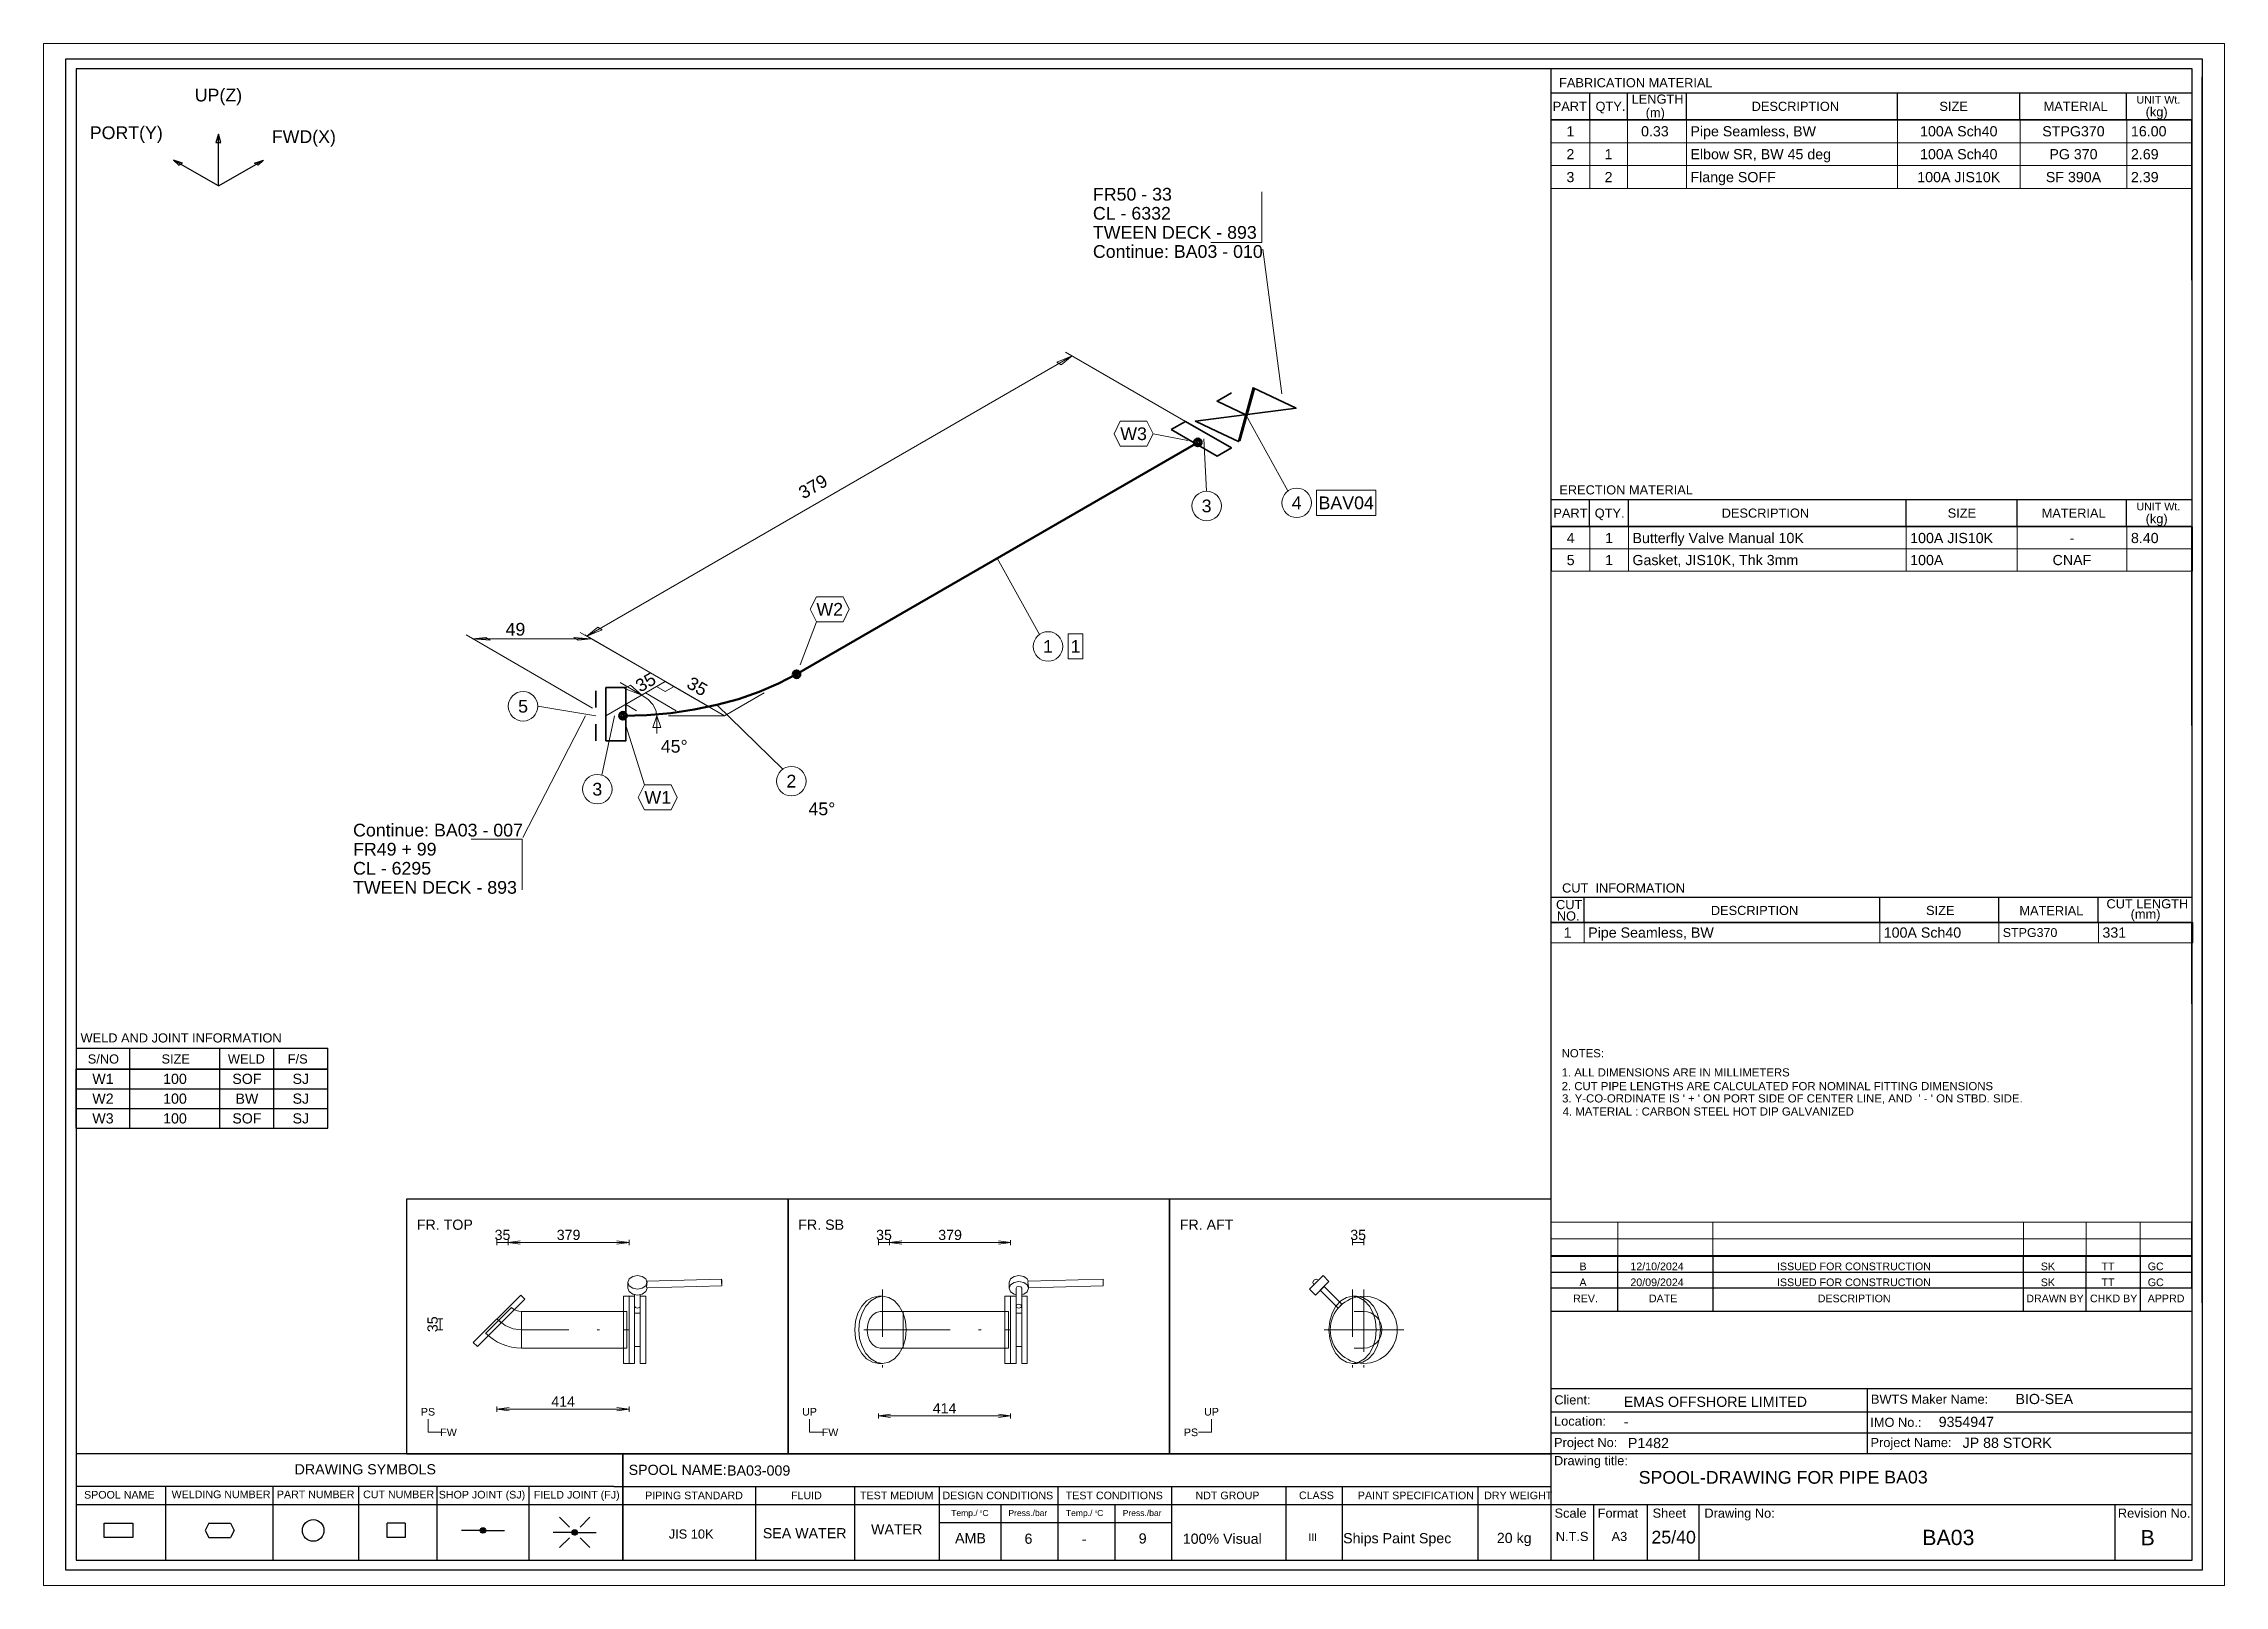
# Paper-space layout 'Layout1' of a CAD drawing. Header units: millimetres. Extents: x -20 to 277, y -7 to 202.
# The model-space entities are those that its viewports show. They can reach past a viewport. Long polylines and large blocks are cut down to what shows.
import ezdxf
from ezdxf.enums import TextEntityAlignment as Align

# ---------------------------------------------------------------- set-up
doc = ezdxf.new("R2010")
doc.units = ezdxf.units.MM
doc.linetypes.add('DOTTED_DASHED5', pattern=[10, 4.444444, -2.666667, 0.222222, -2.666667])
doc.linetypes.add('DOTTED_DASHED6', pattern=[9.99997, 4.444431, -2.666659, 0.222222, -2.666659])
for name, color, linetype in [('FramesFromTables', 40, 'Continuous'), ('I_Coordinates', 11, 'Continuous'), ('I_CutNumbers', 10, 'Continuous'), ('I_Dimensions', 4, 'Continuous'), ('I_OtherComponents', 2, 'Continuous'), ('I_PartNumbers', 9, 'Continuous'), ('I_Pipes', 1, 'Continuous'), ('I_Tags', 8, 'Continuous'), ('I_Triangles', 5, 'Continuous'), ('SymbolsOnDrawingSheet', 1, 'Continuous'), ('TextFromTables', 2, 'Continuous'), ('TextFromTextBoxes', 2, 'Continuous')]:
    doc.layers.add(name, color=color, linetype=linetype)
doc.styles.add('Cadmatic Default Text', font='arial.ttf')

psp = doc.layouts.get("Layout1")

msp = doc.modelspace()

# ---------------------------------------------------------------- texts
at = {"layer": 'SymbolsOnDrawingSheet', "linetype": 'ByBlock', "lineweight": 25, "style": 'Cadmatic Default Text'}
for s, p in [('UP(Z)', (30, 289.86)), ('PORT(Y)', (11.88, 282.46)), ('FWD(X)', (46.79, 281.7))]:
    msp.add_text(s, height=2.5, dxfattribs=at).set_placement(p, align=Align.MIDDLE_CENTER)
for s, p in [('FR. TOP', (69, 68.9)), ('FR. SB', (144, 68.9)), ('FR. AFT', (219, 68.9))]:
    msp.add_text(s, height=2, dxfattribs=at).set_placement(p, align=Align.TOP_LEFT)
at = {"layer": 'SymbolsOnDrawingSheet', "linetype": 'ByBlock', "lineweight": 13, "style": 'Cadmatic Default Text'}
for s, p in [('35', (85.85, 65.9)), ('379', (98.84, 65.9)), ('35', (160.85, 65.89)), ('379', (173.84, 65.89)), ('35', (254.07, 65.9)), ('414', (97.76, 33.15)), ('414', (172.76, 31.83))]:
    msp.add_text(s, height=2, dxfattribs=at).set_placement(p, align=Align.MIDDLE_CENTER)
msp.add_text('35', height=2, rotation=90, dxfattribs=at).set_placement((72.1, 48.33), align=Align.MIDDLE_CENTER)
at = {"layer": 'SymbolsOnDrawingSheet', "linetype": 'ByBlock', "lineweight": 18, "style": 'Cadmatic Default Text'}
for s, p in [('PS', (71.2, 31.14)), ('UP', (146.2, 31.14)), ('UP', (225.24, 31.14)), ('FW', (75.24, 27.1)), ('FW', (150.24, 27.1)), ('PS', (221.2, 27.1))]:
    msp.add_text(s, height=1.5, dxfattribs=at).set_placement(p, align=Align.MIDDLE_CENTER)

# ---------------------------------------------------------------- blocks, each defined once
blk = doc.blocks.new('BA01728718290_BOM_4')
at = {"layer": 'FramesFromTables', "linetype": 'ByBlock', "lineweight": 18}
for p, q in [((292, 285), (418, 285)), ((292, 271.5), (292, 285)), ((292, 271.5), (292, 285)), ((299.6, 271.5), (299.6, 285)), ((299.6, 271.5), (299.6, 285)), ((307, 271.5), (307, 285)), ((307, 271.5), (307, 285)), ((318.6, 271.5), (318.6, 285)), ((318.6, 271.5), (318.6, 285)), ((360.1, 271.5), (360.1, 285)), ((360.1, 271.5), (360.1, 285)), ((384.2, 271.5), (384.2, 285)), ((384.2, 271.5), (384.2, 285)), ((405.2, 271.5), (405.2, 285)), ((405.2, 271.5), (405.2, 285)), ((418, 271.5), (418, 285)), ((292, 280.5), (418, 280.5)), ((292, 276), (418, 276)), ((292, 205), (418.1, 205)), ((292, 196.33), (292, 205)), ((292.1, 196.33), (292.1, 205)), ((299.6, 196.33), (299.6, 205)), ((299.6, 196.33), (299.6, 205)), ((307.2, 196.33), (307.2, 205)), ((307.2, 196.33), (307.2, 205)), ((361.8, 196.33), (361.8, 205)), ((361.8, 196.33), (361.8, 205)), ((383.6, 196.33), (383.6, 205)), ((383.6, 196.33), (383.6, 205)), ((405.2, 196.33), (405.2, 205)), ((405.2, 196.33), (405.2, 205)), ((418, 196.33), (418, 205)), ((292, 200.67), (418.1, 200.67)), ((292, 127.3), (418.2, 127.3)), ((292, 123.3), (292, 127.3)), ((292, 123.3), (292, 127.3)), ((298.5, 123.3), (298.5, 127.3)), ((298.5, 123.3), (298.5, 127.3)), ((356.6, 123.3), (356.6, 127.3)), ((356.6, 123.3), (356.6, 127.3)), ((380, 123.3), (380, 127.3)), ((380, 123.3), (380, 127.3)), ((399.6, 123.3), (399.6, 127.3)), ((399.6, 123.3), (399.6, 127.3)), ((418, 123.3), (418, 127.3)), ((292, 68.4), (418, 68.4)), ((292, 58.6), (292, 68.4)), ((292, 58.6), (292, 68.4)), ((292, 65.13), (418, 65.13)), ((305.1, 58.6), (305.1, 68.4)), ((305.1, 58.6), (305.1, 68.4)), ((323.8, 58.6), (323.8, 68.4)), ((323.8, 58.6), (323.8, 68.4)), ((384.9, 58.6), (384.9, 68.4)), ((384.9, 58.6), (384.9, 68.4)), ((397.2, 58.6), (397.2, 68.4)), ((397.2, 58.6), (397.2, 68.4)), ((407.8, 58.6), (407.8, 68.4)), ((407.8, 58.6), (407.8, 68.4)), ((418, 58.6), (418, 68.4)), ((292, 61.87), (418, 61.87))]:
    blk.add_line(p, q, dxfattribs=at)
at = {"layer": 'FramesFromTables', "linetype": 'ByBlock', "lineweight": -3}
for p, q in [((2, 98.5), (51.5, 98.5)), ((2, 86.85), (2, 98.5)), ((2, 86.85), (2, 98.5)), ((2, 94.62), (51.5, 94.62)), ((12.6, 86.85), (12.6, 98.5)), ((12.6, 86.85), (12.6, 98.5)), ((30.3, 86.85), (30.3, 98.5)), ((30.3, 86.85), (30.3, 98.5)), ((40.9, 86.85), (40.9, 98.5)), ((40.9, 86.85), (40.9, 98.5)), ((51.5, 86.85), (51.5, 98.5)), ((2, 90.73), (51.5, 90.73))]:
    blk.add_line(p, q, dxfattribs=at)
at = {"layer": 'FramesFromTables', "linetype": 'ByBlock', "lineweight": 18, "flags": 128}
for points in [[(292, 271.5), (418, 271.5), (418, 285)], [(292, 196.33), (418.1, 196.33), (418.1, 205)], [(292, 123.3), (418.2, 123.3), (418.2, 127.3)], [(292, 58.6), (418, 58.6), (418, 68.4)]]:
    blk.add_lwpolyline(points, dxfattribs=at)
at = {"layer": 'FramesFromTables', "linetype": 'ByBlock', "lineweight": -3, "flags": 128}
blk.add_lwpolyline([(2, 86.85), (51.5, 86.85), (51.5, 98.5)], dxfattribs=at)
at = {"layer": 'TextFromTables', "linetype": 'ByBlock', "lineweight": 13, "style": 'Cadmatic Default Text'}
for s, p in [('1', (295.8, 282.75)), ('2', (295.8, 278.25)), ('3', (295.8, 273.75))]:
    blk.add_text(s, height=2, dxfattribs=at).set_placement(p, align=Align.MIDDLE_CENTER)
at = {"layer": 'TextFromTables', "linetype": 'ByBlock', "lineweight": 25, "style": 'Cadmatic Default Text'}
for s, p in [('0.33 ', (312.8, 282.75)), ('100A Sch40', (372.15, 282.75)), ('STPG370', (394.7, 282.75)), ('1', (303.3, 278.25)), ('100A Sch40', (372.15, 278.25)), ('PG 370', (394.7, 278.25)), ('2', (303.3, 273.75)), ('100A JIS10K', (372.15, 273.75)), ('SF 390A', (394.7, 273.75)), ('4', (295.85, 202.83)), ('1', (303.4, 202.83)), ('-', (394.4, 202.83)), ('5', (295.85, 198.5)), ('1', (303.4, 198.5)), ('CNAF', (394.4, 198.5)), ('1', (295.25, 125.3)), ('W1', (7.3, 96.56)), ('100', (21.45, 96.56)), ('SOF', (35.6, 96.56)), ('SJ', (46.2, 96.56)), ('W2', (7.3, 92.67)), ('100', (21.45, 92.67)), ('BW', (35.6, 92.67)), ('SJ', (46.2, 92.67)), ('W3', (7.3, 88.79)), ('100', (21.45, 88.79)), ('SOF', (35.6, 88.79)), ('SJ', (46.2, 88.79))]:
    blk.add_text(s, height=2, dxfattribs=at).set_placement(p, align=Align.MIDDLE_CENTER)
for s, height, p in [('Pipe Seamless, BW ', 2, (319.4, 282.75)), ('16.00', 2, (406, 282.75)), ('Elbow SR, BW 45 deg', 2, (319.4, 278.25)), ('2.69', 2, (406, 278.25)), ('Flange SOFF ', 2, (319.4, 273.75)), ('2.39', 2, (406, 273.75)), ('Butterfly Valve Manual 10K ', 2, (308, 202.83)), ('100A JIS10K', 2, (362.6, 202.83)), ('8.40', 2, (406, 202.83)), ('Gasket, JIS10K, Thk 3mm ', 2, (308, 198.5)), ('100A', 2, (362.6, 198.5)), ('Pipe Seamless, BW', 2, (299.3, 125.3)), ('100A Sch40', 2, (357.4, 125.3)), ('STPG370', 1.75, (380.8, 125.3)), ('331', 2, (400.4, 125.3))]:
    blk.add_text(s, height=height, dxfattribs=at).set_placement(p, align=Align.MIDDLE_LEFT)
at = {"layer": 'TextFromTextBoxes', "linetype": 'ByBlock', "lineweight": -3, "style": 'Cadmatic Default Text'}
for s, p in [('BIO-SEA', (383.3, 33.65)), ('EMAS OFFSHORE LIMITED', (306.3, 33.1)), ('9354947', (368.2, 29.15)), ('-', (306.3, 29.2)), ('P1482', (307.1, 25)), ('JP 88 STORK', (372.9, 25.05)), ('BA03-009', (130, 19.6))]:
    blk.add_text(s, height=2, dxfattribs=at).set_placement(p, align=Align.MIDDLE_LEFT)
at = {"layer": 'TextFromTextBoxes', "linetype": 'ByBlock', "lineweight": 25, "style": 'Cadmatic Default Text'}
blk.add_text('BA03', height=2.5, dxfattribs=at).set_placement((357.5, 18.3), align=Align.MIDDLE_LEFT)
at = {"layer": 'TextFromTextBoxes', "linetype": 'ByBlock', "lineweight": -3, "style": 'Cadmatic Default Text'}
for s, height, p in [('WATER', 2, (163.35, 8.05)), ('SEA WATER', 2, (145.25, 7.28)), ('AMB', 2, (177.85, 6.3)), ('6', 2, (189.25, 6.2)), ('-', 2, (200.2, 6.15)), ('9', 2, (211.7, 6.25)), ('100% Visual', 2, (227.35, 6.2)), ('Ships Paint Spec', 2, (261.75, 6.3)), ('20 kg', 2, (284.75, 6.35)), ('25/40', 2.5, (316.1, 6.5))]:
    blk.add_text(s, height=height, dxfattribs=at).set_placement(p, align=Align.MIDDLE_CENTER)
at = {"layer": 'TextFromTextBoxes', "linetype": 'ByBlock', "lineweight": 25, "style": 'Cadmatic Default Text'}
blk.add_text('BA03', height=3, dxfattribs=at).set_placement((370.1, 6.45), align=Align.MIDDLE_CENTER)
blk = doc.blocks.new('SEDS_SPOOL_FORMAT_Gol_3')
at = {"layer": 'SymbolsOnDrawingSheet', "linetype": 'ByBlock', "lineweight": -3, "flags": 128}
for points in [[(0, 297), (420, 297), (420, 0), (0, 0), (0, 297)], [(418.01, 295.01), (2, 295.01)], [(2, 295.01), (2, 2)], [(292.02, 50.91), (292.02, 295.01)], [(418.01, 2), (418.01, 295.01)], [(420, 52.53), (420, 293.46)], [(420, 52.53), (420, 293.46)], [(292.02, 290.3), (418.01, 290.3)], [(292.02, 284.66), (292.02, 288.77)], [(299.59, 285.01), (299.59, 290.3)], [(307.02, 285.01), (307.02, 290.3)], [(318.61, 285.01), (318.61, 290.3)], [(360.08, 285.01), (360.08, 290.3)], [(384.18, 285.01), (384.18, 290.3)], [(405.15, 285.01), (405.15, 290.3)], [(405.15, 285.01), (405.15, 290.3)], [(292, 285), (418, 285)], [(292, 253.5), (292, 285)], [(292, 253.5), (292, 285)], [(292.02, 285.01), (418.01, 285.01)], [(418.01, 285.01), (292.02, 285.01)], [(418, 253.5), (418, 285)], [(292.02, 210.38), (418.01, 210.38)], [(299.57, 205.08), (299.57, 210.38)], [(307.21, 205.08), (307.21, 210.38)], [(361.83, 205.03), (361.83, 210.38)], [(383.61, 205.08), (383.61, 210.38)], [(405.15, 205.17), (405.15, 210.38)], [(292.02, 205.08), (292.02, 209.18)], [(292.02, 205.08), (418.01, 205.08)], [(292.02, 186.7), (292.02, 205.08)], [(292.02, 186.7), (292.02, 205.08)], [(418.01, 205.08), (292.02, 205.08)], [(418, 166), (418, 205)], [(292.02, 132.23), (418.01, 132.23)], [(292.02, 127.3), (292.02, 131.41)], [(298.48, 127.3), (298.48, 132.23)], [(356.6, 127.3), (356.6, 132.23)], [(380.01, 127.3), (380.01, 132.23)], [(399.56, 127.3), (399.56, 132.23)], [(292.02, 127.3), (418.01, 127.3)], [(418.01, 127.3), (292.02, 127.3)], [(418, 111.3), (418, 127.3)], [(2, 102.57), (51.49, 102.57)], [(12.6, 98.45), (12.6, 102.57)], [(30.28, 98.45), (30.28, 102.57)], [(40.88, 98.45), (40.88, 102.57)], [(51.49, 98.45), (51.49, 102.57)], [(2, 98.5), (51.5, 98.5)], [(2, 98.5), (51.5, 98.5)], [(51.49, 98.47), (2, 98.47)], [(2, 98.45), (51.49, 98.45)], [(292.02, 52.57), (292.02, 66.5)], [(292.02, 52.57), (292.02, 66.5)], [(418, 55.4), (418, 68.5)], [(292.02, 61.73), (418.01, 61.73)], [(305.1, 50.91), (305.1, 61.73)], [(323.84, 50.91), (323.84, 61.73)], [(384.91, 50.91), (384.91, 61.73)], [(397.21, 50.91), (397.21, 61.73)], [(407.86, 50.91), (407.86, 61.73)], [(292.02, 58.6), (418.01, 58.6)], [(292.02, 55.47), (418.01, 55.47)], [(292.02, 50.91), (418.01, 50.91)], [(292.02, 2), (292.02, 50.91)], [(292.02, 35.73), (418.01, 35.73)], [(354.24, 22.93), (354.24, 35.73)], [(292.02, 31.13), (418.01, 31.13)], [(292.02, 27.03), (418.01, 27.03)], [(2, 22.93), (107.74, 22.93)], [(107.74, 22.93), (292.02, 22.93)], [(109.52, 22.93), (109.52, 2)], [(109.52, 2), (109.52, 22.93)], [(292.02, 22.93), (418.01, 22.93)], [(107.74, 16.45), (2, 16.45)], [(2, 12.91), (292.02, 12.91)], [(19.62, 16.45), (19.62, 2)], [(40.69, 16.45), (40.69, 2)], [(57.56, 16.45), (57.56, 2)], [(72.95, 16.45), (72.95, 2)], [(91.02, 16.45), (91.02, 2)], [(107.74, 16.45), (292.02, 16.45)], [(135.58, 16.45), (135.58, 2)], [(155.03, 16.45), (155.03, 2)], [(171.67, 16.45), (171.67, 2)], [(183.82, 12.91), (183.82, 2)], [(195.02, 16.45), (195.02, 2)], [(206.21, 12.91), (206.21, 2)], [(217.4, 16.45), (217.4, 2)], [(239.85, 16.45), (239.85, 2)], [(250.91, 16.34), (250.91, 2)], [(277.59, 16.45), (277.59, 2)], [(292.02, 12.91), (418.01, 12.91)], [(300.39, 2), (300.39, 12.91)], [(310.96, 2), (310.96, 12.91)], [(321.13, 2), (321.13, 12.91)], [(402.9, 2), (402.9, 12.91)], [(13.2, 6.41), (7.55, 6.41), (7.55, 9.23), (13.2, 9.23)], [(13.2, 9.23), (13.2, 6.41)], [(28.12, 9.23), (27.42, 7.82)], [(28.12, 9.23), (32.36, 9.23)], [(32.36, 9.23), (33.07, 7.82)], [(66.68, 9.23), (66.68, 6.41), (63.15, 6.41), (63.15, 9.23)], [(66.68, 9.23), (63.15, 9.23)], [(99, 8.47), (97.06, 10.41)], [(101.09, 8.47), (103.03, 10.41)], [(171.67, 9.37), (217.4, 9.37)], [(171.67, 9.37), (217.4, 9.37)], [(27.42, 7.82), (28.12, 6.41)], [(28.12, 6.41), (32.36, 6.41)], [(33.07, 7.82), (32.36, 6.41)], [(81.48, 7.82), (77.79, 7.82)], [(81.49, 7.78), (82.04, 8.32)], [(81.51, 7.9), (81.93, 8.32)], [(81.52, 7.7), (82.14, 8.32)], [(81.55, 7.62), (82.22, 8.29)], [(81.56, 8.06), (81.76, 8.26)], [(81.57, 7.54), (82.28, 8.25)], [(81.62, 7.48), (82.34, 8.2)], [(81.68, 7.44), (82.4, 8.16)], [(81.74, 7.39), (82.45, 8.1)], [(81.8, 7.35), (82.48, 8.02)], [(81.88, 7.32), (82.5, 7.94)], [(81.98, 7.32), (82.53, 7.86)], [(82.09, 7.32), (82.52, 7.75)], [(82.24, 7.36), (82.47, 7.59)], [(82.54, 7.82), (86.24, 7.82)], [(99.51, 7.42), (95.82, 7.42)], [(99, 6.38), (97.06, 4.44)], [(99.53, 7.47), (99.99, 7.93)], [(99.53, 7.37), (100.1, 7.93)], [(99.56, 7.29), (100.2, 7.93)], [(99.58, 7.62), (99.88, 7.93)], [(99.58, 7.21), (100.27, 7.89)], [(99.61, 7.13), (100.33, 7.84)], [(99.67, 7.08), (100.39, 7.8)], [(99.73, 7.03), (100.45, 7.75)], [(99.79, 6.99), (100.49, 7.69)], [(99.85, 6.94), (100.52, 7.61)], [(99.94, 6.92), (100.54, 7.53)], [(100.04, 6.92), (100.57, 7.45)], [(100.15, 6.92), (100.54, 7.31)], [(100.38, 7.04), (100.49, 7.15)], [(100.57, 7.42), (104.27, 7.42)], [(101.09, 6.38), (103.03, 4.44)], [(2, 2), (418.01, 2)]]:
    blk.add_lwpolyline(points, dxfattribs=at)
at = {"layer": 'SymbolsOnDrawingSheet', "linetype": 'ByBlock', "lineweight": -3}
for centre, radius in [((48.63, 7.82), 2.12), ((82.01, 7.82), 0.53), ((100.04, 7.42), 0.53)]:
    blk.add_circle(centre, radius, dxfattribs=at)
at = {"layer": 'SymbolsOnDrawingSheet', "linetype": 'ByBlock', "lineweight": -3, "style": 'Cadmatic Default Text'}
for s, height, p in [('FABRICATION MATERIAL', 1.8, (293.57, 293.19)), ('PART', 1.8, (292.32, 288.55)), ('QTY.', 1.8, (300.74, 288.55)), ('LENGTH', 1.8, (307.84, 289.97)), ('DESCRIPTION', 1.8, (331.43, 288.55)), ('SIZE', 1.8, (368.34, 288.55)), ('MATERIAL', 1.8, (388.84, 288.55)), ('UNIT Wt.', 1.5, (407.08, 289.7)), (' (kg)', 1.8, (408.19, 287.46)), ('ERECTION MATERIAL', 1.8, (293.62, 213.19)), ('PART', 1.8, (292.45, 208.62)), ('QTY.', 1.8, (300.58, 208.62)), ('DESCRIPTION', 1.8, (325.54, 208.62)), ('SIZE', 1.8, (369.97, 208.62)), ('MATERIAL', 1.8, (388.45, 208.62)), ('UNIT Wt.', 1.5, (407.08, 209.77)), (' (kg)', 1.8, (408.19, 207.53)), ('CUT  INFORMATION', 1.8, (294.16, 134.97)), ('CUT ', 1.8, (292.97, 131.7)), ('NO.', 1.8, (293.13, 129.46)), ('DESCRIPTION', 1.8, (323.41, 130.55)), ('SIZE', 1.8, (365.72, 130.55)), ('MATERIAL', 1.8, (384.07, 130.5)), ('CUT LENGTH', 1.8, (401.19, 131.85)), ('(mm)', 1.8, (405.94, 129.85)), ('WELD AND JOINT INFORMATION', 1.8, (2.89, 105.5)), ('S/NO', 1.8, (4.31, 101.36)), ('SIZE', 1.8, (18.81, 101.36)), ('WELD', 1.8, (31.86, 101.36)), ('F/S', 1.8, (43.63, 101.36)), ('SPOOL-DRAWING FOR PIPE', 2.5, (309.22, 19.5))]:
    blk.add_text(s, height=height, dxfattribs=at).set_placement(p, align=Align.TOP_LEFT)
for s, height, p in [('(m)', 1.8, (310.6, 285.51)), ('Client:', 1.8, (292.64, 32.58)), ('BWTS Maker Name:', 1.8, (354.88, 32.71)), ('Location:', 1.8, (292.58, 28.41)), ('Project No:', 1.8, (292.58, 24.2)), ('IMO No.:', 1.8, (354.76, 28.17)), ('Project Name:', 1.8, (354.8, 24.2)), ('Drawing title:', 1.8, (292.57, 20.64)), ('DRAWING SYMBOLS', 2, (44.98, 18.84)), ('Temp./  C   ', 1.2, (174.06, 10.65)), ('0', 0.53, (179.71, 11.25)), ('Press./bar', 1.2, (185.31, 10.65)), ('Temp./  C   ', 1.2, (196.61, 10.65)), ('0', 0.53, (202.37, 11.25)), ('Press./bar', 1.2, (207.78, 10.65)), ('Scale', 1.8, (292.68, 10.32)), ('Format', 1.8, (301.16, 10.32)), ('Sheet', 1.8, (311.96, 10.32)), ('Drawing No:', 1.8, (322.14, 10.32)), ('Revision No.', 1.8, (403.43, 10.32)), ('N.T.S', 1.8, (292.92, 5.74)), ('A3', 1.8, (303.89, 5.74))]:
    blk.add_text(s, height=height, dxfattribs=at).set_placement(p)
for s, height, p in [('1. ALL DIMENSIONS ARE IN MILLIMETERS', 1.6, (294.08, 97.83)), ('NOTES:', 1.6, (294.08, 101.59)), ('2. CUT PIPE LENGTHS ARE CALCULATED FOR NOMINAL FITTING DIMENSIONS', 1.6, (294.08, 95.13)), ("3. Y-CO-ORDINATE IS ' + ' ON PORT SIDE OF CENTER LINE, AND  ' - ' ON STBD. SIDE.", 1.6, (294.16, 92.72)), ('4. MATERIAL : CARBON STEEL HOT DIP GALVANIZED', 1.6, (294.28, 90.15)), ('B', 1.5, (297.58, 59.71)), ('12/10/2024', 1.5, (307.59, 59.71)), ('ISSUED FOR CONSTRUCTION', 1.5, (336.41, 59.71)), ('SK', 1.5, (388.28, 59.71)), ('TT', 1.5, (400.21, 59.71)), ('GC', 1.5, (409.3, 59.71)), ('A', 1.5, (297.58, 56.58)), ('20/09/2024', 1.5, (307.59, 56.58)), ('ISSUED FOR CONSTRUCTION', 1.5, (336.41, 56.58)), ('SK', 1.5, (388.28, 56.58)), ('TT', 1.5, (400.21, 56.58)), ('GC', 1.5, (409.3, 56.58)), ('REV.', 1.5, (296.32, 53.41)), ('DATE', 1.5, (311.24, 53.41)), ('DESCRIPTION', 1.5, (344.43, 53.41)), ('DRAWN BY', 1.5, (385.43, 53.41)), ('CHKD BY', 1.5, (397.94, 53.41)), ('APPRD', 1.5, (409.3, 53.41)), ('SPOOL NAME:', 2, (110.65, 19.73)), ('SPOOL NAME', 1.5, (3.58, 14.83)), ('WELDING NUMBER', 1.5, (20.79, 14.91)), ('PART NUMBER', 1.5, (41.48, 14.91)), ('CUT NUMBER', 1.5, (58.44, 14.91)), ('SHOP JOINT (SJ)', 1.5, (73.31, 14.85)), ('FIELD JOINT (FJ)', 1.5, (92, 14.83)), ('PIPING STANDARD', 1.5, (113.89, 14.7)), ('FLUID', 1.5, (142.57, 14.7)), ('TEST MEDIUM', 1.5, (156.14, 14.7)), ('DESIGN CONDITIONS', 1.5, (172.34, 14.7)), ('TEST CONDITIONS', 1.5, (196.58, 14.7)), ('NDT GROUP', 1.5, (222.09, 14.7)), ('CLASS', 1.5, (242.43, 14.72)), ('PAINT SPECIFICATION', 1.5, (254.01, 14.7)), ('DRY WEIGHT', 1.5, (278.84, 14.7)), ('JIS 10K', 1.8, (118.53, 7.12)), ('III', 1.5, (244.26, 6.51)), ('B', 3, (407.89, 6.4))]:
    blk.add_text(s, height=height, dxfattribs=at).set_placement(p, align=Align.MIDDLE_LEFT)
blk = doc.blocks.new('BA01728718290_PRT_129_3')
at = {"layer": 'I_OtherComponents', "linetype": 'ByBlock', "lineweight": 35}
for p, q in [((53.31, 103.37), (53.31, 106.64)), ((53.31, 96.84), (53.31, 100.11))]:
    blk.add_line(p, q, dxfattribs=at)
blk = doc.blocks.new('BA01728718290_PRT_130_3')
at = {"layer": 'I_OtherComponents', "linetype": 'ByBlock', "lineweight": 35, "flags": 128}
blk.add_lwpolyline([(59.24, 107.29), (55.31, 107.29), (55.31, 96.84), (59.24, 96.84), (59.24, 107.29)], dxfattribs=at)
at = {"layer": 'I_OtherComponents', "linetype": 'ByBlock', "lineweight": 50}
for radius in [0.75, 0.375]:
    blk.add_circle((58.65, 101.74), radius, dxfattribs=at)
blk = doc.blocks.new('BA01728718290_PRT_131_3')
at = {"layer": 'I_Pipes', "linetype": 'ByBlock', "lineweight": 0}
for q in [(86.42, 106.23), (67.64, 101.74)]:
    blk.add_line((78.64, 101.74), q, dxfattribs=at)
at = {"layer": 'I_Pipes', "linetype": 'ByBlock', "lineweight": 50, "flags": 128}
blk.add_lwpolyline([(58.65, 101.74), (63.38, 101.88), (68.06, 102.28), (72.66, 102.94), (77.12, 103.86), (81.4, 105.03), (85.47, 106.44), (89.27, 108.07), (92.79, 109.9)], dxfattribs=at)
at = {"layer": 'I_Pipes', "linetype": 'ByBlock', "lineweight": 50}
for centre, radius in [((92.79, 109.9), 0.75), ((92.79, 109.9), 0.375), ((58.65, 101.74), 0.75), ((58.65, 101.74), 0.375)]:
    blk.add_circle(centre, radius, dxfattribs=at)
blk = doc.blocks.new('BA01728718290_PRT_132_3')
at = {"layer": 'I_Pipes', "linetype": 'ByBlock', "lineweight": 50}
blk.add_line((92.79, 109.9), (171.69, 155.46), dxfattribs=at)
blk = doc.blocks.new('BA01728718290_PRT_134_3')
at = {"layer": 'I_OtherComponents', "linetype": 'ByBlock', "lineweight": 35, "flags": 128}
blk.add_lwpolyline([(166.46, 157.99), (169.24, 159.59), (178.29, 154.37), (175.51, 152.76), (166.46, 157.99)], dxfattribs=at)
at = {"layer": 'I_OtherComponents', "linetype": 'ByBlock', "lineweight": 50}
for radius in [0.75, 0.375]:
    blk.add_circle((171.69, 155.46), radius, dxfattribs=at)
blk = doc.blocks.new('BA01728718290_PRT_135_3')
at = {"layer": 'I_OtherComponents', "linetype": 'ByBlock', "lineweight": 35}
blk.add_line((179.97, 155.78), (182.83, 166.04), dxfattribs=at)
at = {"layer": 'I_OtherComponents', "linetype": 'ByBlock', "lineweight": 35, "flags": 128}
for points in [[(175.46, 157.63), (171.23, 159.65), (191, 162.15), (182.55, 166.18), (179.69, 155.62), (175.46, 157.63)], [(181.12, 160.9), (175.48, 163.58), (178.31, 165.22)]]:
    blk.add_lwpolyline(points, dxfattribs=at)
at = {"layer": 'I_OtherComponents', "flags": 1}
blk.add_attdef('ValvePos', (181.12, 160.9), '', height=2.5, dxfattribs=at)
blk = doc.blocks.new('BA01728718290_TRI_0_3')
at = {"layer": 'I_Triangles', "linetype": 'ByBlock', "lineweight": 0}
for p, q in [((59.2, 103.99), (61.36, 102.74)), ((63.09, 106.23), (69.13, 102.74))]:
    blk.add_line(p, q, dxfattribs=at)
at = {"layer": 'I_Triangles', "linetype": 'ByBlock', "lineweight": 0, "flags": 128}
for points in [[(55.31, 101.74), (66.98, 108.48), (78.64, 101.74)], [(65.31, 98.28), (65.31, 101.74), (64.51, 99.43), (66.11, 99.43), (65.31, 101.74), (65.12, 102.87), (64.55, 103.95), (63.63, 104.95), (62.38, 105.82), (58.99, 107.13), (60.12, 107.78), (62.38, 105.82), (58.14, 108.27)], [(65.25, 107.48), (66.98, 106.48), (68.71, 107.48)]]:
    blk.add_lwpolyline(points, dxfattribs=at)
at = {"layer": 'I_Triangles', "linetype": 'ByBlock', "lineweight": 0, "style": 'Cadmatic Default Text'}
for rotation, p in [(30, (63.12, 108.32)), (330, (73.29, 107.52))]:
    blk.add_text('35', height=2.5, rotation=rotation, dxfattribs=at).set_placement(p, align=Align.MIDDLE_CENTER)
blk.add_text('45°', height=2.5, dxfattribs=at).set_placement((68.75, 95.74), align=Align.MIDDLE_CENTER)
blk = doc.blocks.new('BA01728718290_DIM_0_3')
at = {"layer": 'I_Dimensions', "linetype": 'ByBlock', "lineweight": 0}
for p, q in [((51.58, 117.37), (146.98, 172.44)), ((145.68, 173.19), (171.45, 158.32)), ((76.05, 103.24), (50.28, 118.12))]:
    blk.add_line(p, q, dxfattribs=at)
at = {"layer": 'I_Dimensions', "linetype": 'ByBlock', "lineweight": 0, "flags": 128}
for points in [[(146.98, 172.44), (144.81, 170.69), (143.95, 171.19), (146.98, 172.44)], [(51.58, 117.37), (54.61, 118.62), (53.75, 119.12), (51.58, 117.37)]]:
    blk.add_lwpolyline(points, dxfattribs=at)
at = {"layer": 'I_Dimensions', "linetype": 'ByBlock', "lineweight": 0, "style": 'Cadmatic Default Text'}
blk.add_text('379', height=2.5, rotation=30, dxfattribs=at).set_placement((96.03, 146.78), align=Align.MIDDLE_CENTER)
blk = doc.blocks.new('BA01728718290_DIM_1_3')
at = {"layer": 'I_Dimensions', "linetype": 'ByBlock', "lineweight": 0}
for p, q in [((52.71, 103.24), (27.81, 117.62)), ((29.11, 116.87), (52.45, 116.87)), ((51.15, 117.62), (76.05, 103.24))]:
    blk.add_line(p, q, dxfattribs=at)
at = {"layer": 'I_Dimensions', "linetype": 'ByBlock', "lineweight": 0, "flags": 128}
for points in [[(29.11, 116.87), (32.55, 116.62), (31.68, 117.12), (29.11, 116.87)], [(52.45, 116.87), (49.88, 116.62), (49.01, 117.12), (52.45, 116.87)]]:
    blk.add_lwpolyline(points, dxfattribs=at)
at = {"layer": 'I_Dimensions', "linetype": 'ByBlock', "lineweight": 0, "style": 'Cadmatic Default Text'}
blk.add_text('49', height=2.5, dxfattribs=at).set_placement((37.53, 118.74), align=Align.MIDDLE_CENTER)
blk = doc.blocks.new('BA01728718290_CRD_0_3')
at = {"layer": 'I_Coordinates', "linetype": 'ByBlock', "lineweight": 0}
blk.add_line((184.44, 193.43), (188.19, 164.98), dxfattribs=at)
at = {"layer": 'I_Coordinates', "linetype": 'ByBlock', "lineweight": 0, "flags": 128}
blk.add_lwpolyline([(184.27, 204.72), (184.27, 194.72), (174.27, 194.72)], dxfattribs=at)
at = {"layer": 'I_Coordinates', "linetype": 'ByBlock', "lineweight": 0, "style": 'Cadmatic Default Text'}
for s, p in [('CL - 6332', (151.06, 199.22)), ('FR50 - 33', (151.06, 202.97)), ('TWEEN DECK - 893', (151.06, 195.47)), ('Continue: BA03 - 010', (151.06, 191.72))]:
    blk.add_text(s, height=2.5, dxfattribs=at).set_placement(p)
blk = doc.blocks.new('BA01728718290_CRD_1_3')
at = {"layer": 'I_Coordinates', "linetype": 'ByBlock', "lineweight": 0}
blk.add_line((39, 77.85), (51.31, 101.74), dxfattribs=at)
at = {"layer": 'I_Coordinates', "linetype": 'ByBlock', "lineweight": 0, "flags": 128}
blk.add_lwpolyline([(38.83, 67.52), (38.83, 77.52), (28.83, 77.52)], dxfattribs=at)
at = {"layer": 'I_Coordinates', "linetype": 'ByBlock', "lineweight": 0, "style": 'Cadmatic Default Text'}
for s, p in [('Continue: BA03 - 007', (5.61, 80.52)), ('CL - 6295', (5.61, 73.02)), ('FR49 + 99', (5.61, 76.77)), ('TWEEN DECK - 893', (5.61, 69.27))]:
    blk.add_text(s, height=2.5, dxfattribs=at).set_placement(p, align=Align.TOP_LEFT)
blk = doc.blocks.new('BA01728718290_PTN_0_3')
at = {"layer": 'I_PartNumbers', "linetype": 'ByBlock', "lineweight": 0}
blk.add_line((140.53, 117.71), (132.24, 132.68), dxfattribs=at)
blk.add_circle((142.24, 115.36), 2.9, dxfattribs=at)
at = {"layer": 'I_PartNumbers', "linetype": 'ByBlock', "lineweight": 0, "style": 'Cadmatic Default Text'}
blk.add_text('1', height=2.5, dxfattribs=at).set_placement((142.24, 115.36), align=Align.MIDDLE_CENTER)
blk = doc.blocks.new('BA01728718290_PTN_1_3')
at = {"layer": 'I_PartNumbers', "linetype": 'ByBlock', "lineweight": 0}
blk.add_line((189.41, 145.93), (181.12, 160.9), dxfattribs=at)
blk.add_circle((191.12, 143.58), 2.9, dxfattribs=at)
at = {"layer": 'I_PartNumbers', "linetype": 'ByBlock', "lineweight": 0, "style": 'Cadmatic Default Text'}
blk.add_text('4', height=2.5, dxfattribs=at).set_placement((191.12, 143.58), align=Align.MIDDLE_CENTER)
blk = doc.blocks.new('BA01728718290_PTN_2_3')
at = {"layer": 'I_PartNumbers', "linetype": 'ByBlock', "lineweight": 0}
blk.add_line((90.07, 91.24), (77.12, 103.86), dxfattribs=at)
blk.add_circle((91.78, 88.89), 2.9, dxfattribs=at)
at = {"layer": 'I_PartNumbers', "linetype": 'ByBlock', "lineweight": 0, "style": 'Cadmatic Default Text'}
blk.add_text('2', height=2.5, dxfattribs=at).set_placement((91.78, 88.89), align=Align.MIDDLE_CENTER)
blk = doc.blocks.new('BA01728718290_PTN_3_3')
at = {"layer": 'I_PartNumbers', "linetype": 'ByBlock', "lineweight": 0}
blk.add_line((41.93, 103.61), (53.31, 101.74), dxfattribs=at)
blk.add_circle((39.03, 103.61), 2.9, dxfattribs=at)
at = {"layer": 'I_PartNumbers', "linetype": 'ByBlock', "lineweight": 0, "style": 'Cadmatic Default Text'}
blk.add_text('5', height=2.5, dxfattribs=at).set_placement((39.03, 103.61), align=Align.MIDDLE_CENTER)
blk = doc.blocks.new('BA01728718290_PTN_4_3')
at = {"layer": 'I_PartNumbers', "linetype": 'ByBlock', "lineweight": 0}
blk.add_line((54.51, 90.08), (56.98, 101.74), dxfattribs=at)
blk.add_circle((53.62, 87.31), 2.9, dxfattribs=at)
at = {"layer": 'I_PartNumbers', "linetype": 'ByBlock', "lineweight": 0, "style": 'Cadmatic Default Text'}
blk.add_text('3', height=2.5, dxfattribs=at).set_placement((53.62, 87.31), align=Align.MIDDLE_CENTER)
blk = doc.blocks.new('BA01728718290_PTN_5_3')
at = {"layer": 'I_PartNumbers', "linetype": 'ByBlock', "lineweight": 0}
blk.add_line((173.42, 145.88), (172.87, 156.14), dxfattribs=at)
blk.add_circle((173.42, 142.97), 2.9, dxfattribs=at)
at = {"layer": 'I_PartNumbers', "linetype": 'ByBlock', "lineweight": 0, "style": 'Cadmatic Default Text'}
blk.add_text('3', height=2.5, dxfattribs=at).set_placement((173.42, 142.97), align=Align.MIDDLE_CENTER)
blk = doc.blocks.new('BA01728718290_CUT_7_3')
at = {"layer": 'I_CutNumbers', "linetype": 'ByBlock', "lineweight": 0, "flags": 128}
blk.add_lwpolyline([(149.11, 112.9), (149.11, 117.82), (146.17, 117.82), (146.17, 112.9), (149.11, 112.9)], dxfattribs=at)
at = {"layer": 'I_CutNumbers', "linetype": 'ByBlock', "lineweight": 0, "style": 'Cadmatic Default Text'}
blk.add_text('1', height=2.5, dxfattribs=at).set_placement((147.64, 115.36), align=Align.MIDDLE_CENTER)
blk = doc.blocks.new('BA01728718290_fii_6_3')
at = {"layer": 'I_Tags', "linetype": 'ByBlock', "lineweight": 0, "style": 'Cadmatic Default Text'}
blk.add_text('45°', height=2.5, dxfattribs=at).set_placement((97.78, 83.45), align=Align.MIDDLE_CENTER)
blk = doc.blocks.new('BA01728718290_vpo_8_3')
at = {"layer": 'I_Tags', "linetype": 'ByBlock', "lineweight": 0, "flags": 128}
blk.add_lwpolyline([(206.67, 141.12), (206.67, 146.04), (195.05, 146.04), (195.05, 141.12), (206.67, 141.12)], dxfattribs=at)
at = {"layer": 'I_Tags', "linetype": 'ByBlock', "lineweight": 0, "style": 'Cadmatic Default Text'}
blk.add_text('BAV04', height=2.5, dxfattribs=at).set_placement((200.86, 143.58), align=Align.MIDDLE_CENTER)
blk = doc.blocks.new('Pi_Weld_0')
at = {"layer": 'I_Tags', "linetype": 'ByBlock', "lineweight": 0, "flags": 128}
for points in [[(-2.62, 2.45), (-6.26, 14.15)], [(-2.62, 2.45), (-3.84, 0)], [(-3.84, 0), (-2.62, -2.45)], [(2.62, 2.45), (-2.62, 2.45)], [(3.84, 0), (2.62, 2.45)], [(2.62, -2.45), (3.84, 0)], [(-2.62, -2.45), (2.62, -2.45)]]:
    blk.add_lwpolyline(points, dxfattribs=at)
at = {"layer": 'I_Tags', "linetype": 'ByBlock', "lineweight": 0, "style": 'Cadmatic Default Text'}
blk.add_text('W1', height=2.5, dxfattribs=at).set_placement((0, 0), align=Align.MIDDLE_CENTER)
blk = doc.blocks.new('Pi_Weld_1')
at = {"layer": 'I_Tags', "linetype": 'ByBlock', "lineweight": 0, "flags": 128}
for points in [[(-2.62, 2.45), (-3.84, 0)], [(-3.84, 0), (-2.62, -2.45)], [(2.62, 2.45), (-2.62, 2.45)], [(3.84, 0), (2.62, 2.45)], [(2.62, -2.45), (3.84, 0)], [(-2.62, -2.45), (-5.82, -10.88)], [(-2.62, -2.45), (2.62, -2.45)]]:
    blk.add_lwpolyline(points, dxfattribs=at)
at = {"layer": 'I_Tags', "linetype": 'ByBlock', "lineweight": 0, "style": 'Cadmatic Default Text'}
blk.add_text('W2', height=2.5, dxfattribs=at).set_placement((0, 0), align=Align.MIDDLE_CENTER)
blk = doc.blocks.new('Pi_Weld_2')
at = {"layer": 'I_Tags', "linetype": 'ByBlock', "lineweight": 0, "flags": 128}
for points in [[(-2.62, 2.45), (-3.84, 0)], [(-3.84, 0), (-2.62, -2.45)], [(2.62, 2.45), (-2.62, 2.45)], [(3.84, 0), (2.62, 2.45)], [(2.62, -2.45), (3.84, 0)], [(3.84, 0), (10.67, -1.32)], [(-2.62, -2.45), (2.62, -2.45)]]:
    blk.add_lwpolyline(points, dxfattribs=at)
at = {"layer": 'I_Tags', "linetype": 'ByBlock', "lineweight": 0, "style": 'Cadmatic Default Text'}
blk.add_text('W3', height=2.5, dxfattribs=at).set_placement((0, 0), align=Align.MIDDLE_CENTER)

# ---------------------------------------------------------------- linework, layer by layer
at = {"linetype": 'DOTTED_DASHED5', "lineweight": 13, "flags": 128}
for points in [[(160.56, 55.15), (160.56, 39.33)], [(252.98, 55.15), (252.98, 39.33)], [(255.16, 55.15), (255.16, 39.33)], [(255.16, 51.55), (255.16, 42.94)], [(84.76, 49.42), (85.56, 48.62)], [(89.59, 47.24), (110.31, 47.24)], [(166.16, 47.24), (154.97, 47.24)], [(160.56, 47.24), (159.76, 47.24)], [(161.94, 47.24), (160.07, 47.24)], [(164.59, 47.24), (185.31, 47.24)], [(185.75, 47.24), (184.62, 47.24)], [(263.07, 47.24), (247.25, 47.24)], [(247.38, 47.24), (258.57, 47.24)], [(252.98, 47.24), (253.78, 47.24)], [(253.29, 47.24), (255.16, 47.24), (258.74, 47.24)]]:
    msp.add_lwpolyline(points, dxfattribs=at)
at = {"linetype": 'DOTTED_DASHED6', "lineweight": 13, "flags": 128}
for points in [[(85.07, 49.11), (86.4, 48.1), (87.93, 47.46), (89.58, 47.24)], [(109.62, 47.24), (110.75, 47.24)], [(161.94, 47.24), (164.59, 47.24)]]:
    msp.add_lwpolyline(points, dxfattribs=at)
at = {"layer": 'SymbolsOnDrawingSheet', "linetype": 'ByBlock', "lineweight": 25, "flags": 128}
for points in [[(30.5, 280.57), (30, 282.21), (29.5, 280.57), (30.5, 280.57)], [(30, 272), (30, 282.21)], [(22.93, 276.49), (21.16, 277.1), (22.22, 276.08), (22.93, 276.49)], [(30, 272), (21.16, 277.1)], [(30, 272), (38.84, 277.1)], [(37.07, 276.49), (38.84, 277.1), (37.78, 276.08), (37.07, 276.49)], [(67, 22.9), (142, 22.9), (142, 72.9), (67, 72.9), (67, 22.9)], [(142, 22.9), (217, 22.9), (217, 72.9), (142, 72.9), (142, 22.9)], [(217, 22.9), (292, 22.9), (292, 72.9), (217, 72.9), (217, 22.9)]]:
    msp.add_lwpolyline(points, dxfattribs=at)
at = {"layer": 'SymbolsOnDrawingSheet', "linetype": 'ByBlock', "lineweight": 13, "flags": 128}
for points in [[(84.76, 63.9), (84.76, 64.9)], [(84.76, 64.4), (86.94, 64.4)], [(86.94, 63.9), (86.94, 64.9)], [(86.94, 64.4), (89.34, 64.08), (86.94, 64.4), (89.34, 64.71), (86.94, 64.4)], [(86.94, 64.4), (110.75, 64.4)], [(110.75, 64.4), (108.35, 64.71), (110.75, 64.4), (108.35, 64.08), (110.75, 64.4)], [(110.75, 63.9), (110.75, 64.9)], [(159.76, 63.89), (159.76, 64.89)], [(159.76, 64.39), (161.94, 64.39)], [(161.94, 63.89), (161.94, 64.89)], [(161.94, 64.39), (164.34, 64.08), (161.94, 64.39), (164.34, 64.71), (161.94, 64.39)], [(161.94, 64.39), (185.75, 64.39)], [(185.75, 64.39), (183.35, 64.71), (185.75, 64.39), (183.35, 64.08), (185.75, 64.39)], [(185.75, 63.89), (185.75, 64.89)], [(252.98, 63.9), (252.98, 64.9)], [(252.98, 64.4), (255.16, 64.4)], [(255.16, 63.9), (255.16, 64.9)], [(74.1, 49.42), (73.1, 49.42)], [(74.1, 47.24), (73.1, 47.24)], [(73.6, 47.24), (73.6, 49.42)], [(84.76, 32.15), (84.76, 31.15)], [(84.76, 31.65), (87.16, 31.34), (84.76, 31.65), (87.16, 31.97), (84.76, 31.65)], [(84.76, 31.65), (110.75, 31.65)], [(110.75, 31.65), (108.35, 31.97), (110.75, 31.65), (108.35, 31.34), (110.75, 31.65)], [(110.75, 32.15), (110.75, 31.15)], [(159.76, 30.83), (159.76, 29.83)], [(159.76, 30.33), (162.16, 30.02), (159.76, 30.33), (162.16, 30.65), (159.76, 30.33)], [(159.76, 30.33), (185.75, 30.33)], [(185.75, 30.33), (183.35, 30.65), (185.75, 30.33), (183.35, 30.02), (185.75, 30.33)], [(185.75, 30.83), (185.75, 29.83)]]:
    msp.add_lwpolyline(points, dxfattribs=at)
at = {"layer": 'SymbolsOnDrawingSheet', "linetype": 'ByBlock', "lineweight": 18, "flags": 128}
for points in [[(114.01, 55.9), (113.32, 55.41), (112.38, 55.23), (111.44, 55.41), (110.75, 55.9), (110.5, 56.57), (110.75, 57.23), (111.44, 57.72), (112.38, 57.9), (113.32, 57.72), (114.01, 57.23)], [(110.5, 56.57), (110.5, 55.4)], [(114.01, 57.23), (114.25, 56.58)], [(114.25, 56.53), (114.01, 55.9)], [(114.14, 55.7), (114.2, 56.17)], [(128.96, 55.91), (114.2, 55.51), (114.14, 55.7)], [(114.26, 56.64), (114.2, 56.83), (128.93, 57.22)], [(114.2, 56.17), (114.26, 56.64)], [(128.93, 57.22), (128.92, 57.03), (128.93, 56.56), (128.95, 56.1), (128.96, 55.91), (128.97, 56.1), (128.96, 56.57), (128.95, 57.03), (128.93, 57.22)], [(189.01, 57.23), (188.32, 57.71), (187.38, 57.89), (186.44, 57.71), (185.75, 57.23), (185.49, 56.56)], [(189.26, 55.4), (189.01, 56.07), (188.32, 56.55), (187.38, 56.73), (186.44, 56.55), (185.75, 56.07), (185.49, 55.4), (185.75, 54.73), (186.44, 54.25)], [(185.49, 55.4), (185.49, 56.56)], [(186.83, 55.4), (186.99, 55.67), (187.38, 55.78), (187.76, 55.67), (187.92, 55.4)], [(189.18, 56.77), (189.01, 57.23)], [(189.2, 56.83), (189.14, 56.63)], [(189.14, 56.63), (189.2, 56.17)], [(203.95, 57.03), (203.93, 57.22), (189.2, 56.83)], [(189.2, 56.17), (189.26, 55.71)], [(189.26, 55.51), (203.96, 55.91)], [(203.96, 56.56), (203.95, 57.03)], [(203.97, 56.1), (203.96, 56.56)], [(203.96, 55.91), (203.97, 56.1)], [(247.17, 57.9), (248.33, 56.73), (245.67, 54.07), (244.5, 55.23), (247.17, 57.9)], [(245.37, 57.03), (245.18, 56.56)], [(245.18, 56.56), (245.37, 56.1)], [(245.84, 57.22), (245.37, 57.03)], [(245.66, 56.39), (246.01, 56.74)], [(246.3, 57.03), (245.84, 57.22)], [(250.11, 51.52), (246.62, 55.01), (247.38, 55.78), (250.88, 52.29), (250.11, 51.52)], [(89.43, 54.08), (90.22, 53.28), (80.9, 43.96), (80.1, 44.76), (89.43, 54.08)], [(87.61, 51.65), (82.54, 46.57)], [(110.75, 40.65), (109.62, 40.65), (109.62, 53.83), (110.75, 53.83), (110.75, 40.65)], [(114.26, 55.4), (114.01, 54.74), (113.32, 54.25), (112.38, 54.07), (111.44, 54.25), (110.75, 54.74), (110.5, 55.4)], [(110.75, 53.83), (111.83, 53.83), (111.83, 40.65), (110.75, 40.65), (110.75, 53.83)], [(111.83, 51.91), (111.83, 54.18)], [(111.83, 51.91), (111.99, 51.64), (112.38, 51.52), (112.76, 51.64), (112.92, 51.91)], [(112.92, 54.18), (112.92, 51.91)], [(112.92, 53.83), (114.01, 53.83)], [(112.92, 40.65), (112.92, 51.91)], [(114.01, 53.83), (114.01, 40.65)], [(114.26, 55.4), (114.26, 55.51)], [(159.77, 53.84), (158.56, 53.61), (157.44, 52.95), (156.47, 51.9), (155.73, 50.54), (155.27, 48.95), (155.11, 47.24), (155.27, 45.54), (155.73, 43.95), (156.47, 42.58), (157.44, 41.54), (158.56, 40.88), (159.77, 40.65)], [(160.56, 53.84), (159.36, 53.61), (158.23, 52.95), (157.27, 51.9), (156.53, 50.54), (156.06, 48.95), (155.9, 47.24), (156.06, 45.54), (156.53, 43.95), (157.27, 42.58), (158.23, 41.54), (159.36, 40.88), (160.56, 40.65), (161.77, 40.88), (162.89, 41.54), (163.86, 42.58), (164.6, 43.95), (165.07, 45.54), (165.22, 47.24), (165.07, 48.95), (164.6, 50.54), (163.86, 51.9), (162.89, 52.95), (161.77, 53.61), (160.56, 53.84)], [(159.77, 53.84), (160.56, 53.84)], [(185.75, 40.65), (184.62, 40.65), (184.62, 53.83), (185.75, 53.83), (185.75, 40.65)], [(185.75, 53.83), (186.83, 53.83), (186.83, 40.65), (185.75, 40.65), (185.75, 53.83)], [(186.44, 54.25), (186.83, 54.17)], [(186.83, 55.4), (186.83, 51.9)], [(186.83, 51.9), (186.99, 52.18), (187.38, 52.29), (187.76, 52.18), (187.92, 51.9), (187.76, 51.63), (187.38, 51.52), (186.99, 51.63), (186.83, 51.9)], [(187.92, 51.9), (187.92, 55.4)], [(187.92, 54.17), (188.32, 54.25)], [(189.01, 40.65), (187.92, 40.65), (187.92, 53.83), (189.01, 53.83), (189.01, 40.65)], [(188.32, 54.25), (189.01, 54.73), (189.26, 55.4)], [(189.26, 55.71), (189.26, 55.4)], [(252.98, 53.84), (254.18, 53.61), (255.31, 52.95), (256.27, 51.9), (257.01, 50.54), (257.48, 48.95), (257.64, 47.24), (257.48, 45.54), (257.01, 43.95), (256.27, 42.58), (255.31, 41.54), (254.18, 40.88), (252.98, 40.65), (251.77, 40.88), (250.65, 41.54), (249.68, 42.58), (248.94, 43.95), (248.48, 45.54), (248.32, 47.24), (248.48, 48.95), (248.94, 50.54), (249.68, 51.9), (250.65, 52.95), (251.77, 53.61), (252.98, 53.84)], [(253.77, 53.84), (252.98, 53.84)], [(253.77, 53.84), (254.98, 53.61), (256.1, 52.95), (257.07, 51.9), (257.81, 50.54), (258.27, 48.95), (258.43, 47.24), (258.27, 45.54), (257.81, 43.95), (257.07, 42.58), (256.1, 41.54), (254.98, 40.88), (253.77, 40.65)], [(89.58, 43.66), (89.58, 50.83)], [(89.59, 50.83), (110.31, 50.83), (110.31, 43.66), (89.59, 43.66), (89.59, 50.83)], [(111.83, 50.54), (112.92, 50.54), (112.92, 43.95), (111.83, 43.95), (111.83, 50.54)], [(160.07, 43.66), (159.29, 43.83), (158.58, 44.34), (158.02, 45.13), (157.66, 46.14), (157.54, 47.24), (157.66, 48.35), (158.02, 49.35), (158.58, 50.15), (159.29, 50.66), (160.07, 50.83)], [(161.4, 50.83), (160.07, 50.83)], [(162.93, 50.83), (161.4, 50.83)], [(164.59, 50.83), (162.93, 50.83)], [(164.59, 43.66), (164.59, 43.83), (164.59, 44.34), (164.59, 45.13), (164.59, 46.14), (164.59, 47.24), (164.59, 48.35), (164.59, 49.35), (164.59, 50.15), (164.59, 50.66), (164.59, 50.83)], [(164.59, 50.83), (185.31, 50.83), (185.31, 43.66), (164.59, 43.66), (164.59, 50.83)], [(186.83, 50.54), (187.92, 50.54), (187.92, 43.95), (186.83, 43.95), (186.83, 50.54)], [(254.3, 50.83), (253.29, 50.83)], [(254.94, 50.83), (254.3, 50.83)], [(255.16, 50.83), (254.94, 50.83)], [(160.07, 43.66), (161.4, 43.66)], [(161.4, 43.66), (162.93, 43.66)], [(162.93, 43.66), (164.59, 43.66)], [(253.29, 43.66), (254.3, 43.66)], [(254.3, 43.66), (254.94, 43.66)], [(254.94, 43.66), (255.16, 43.66)], [(114.01, 40.65), (112.92, 40.65)], [(160.56, 40.65), (159.77, 40.65)], [(252.98, 40.65), (253.77, 40.65)], [(71.2, 27.1), (71.2, 29.67)], [(71.2, 27.1), (73.78, 27.1)], [(146.2, 27.1), (146.2, 29.67)], [(146.2, 27.1), (148.77, 27.1)], [(225.24, 27.1), (222.66, 27.1)], [(225.24, 27.1), (225.24, 29.67)]]:
    msp.add_lwpolyline(points, dxfattribs=at)
at = {"layer": 'SymbolsOnDrawingSheet', "linetype": 'ByBlock', "lineweight": 18}
msp.add_circle((255.16, 47.24), 6.59, dxfattribs=at)
msp.add_circle((255.16, 47.24), 6.59, dxfattribs=at)
for centre, radius, start, end in [((89.58, 53.62), 2.79, 225, 270), ((255.16, 47.24), 3.59, 270, 90), ((255.16, 47.24), 3.59, 270, 90), ((89.58, 53.62), 9.97, 225, 270)]:
    msp.add_arc(centre, radius, start, end, dxfattribs=at)

# ---------------------------------------------------------------- block references
at = {"layer": 'I_Coordinates', "lineweight": 0}
for name in ['BA01728718290_CRD_0_3', 'BA01728718290_CRD_1_3']:
    msp.add_blockref(name, (50.86, 66.16), dxfattribs=at)
at = {"layer": 'I_CutNumbers', "lineweight": 0}
msp.add_blockref('BA01728718290_CUT_7_3', (50.86, 66.16), dxfattribs=at)
at = {"layer": 'I_Dimensions', "lineweight": 0}
for name in ['BA01728718290_DIM_0_3', 'BA01728718290_DIM_1_3']:
    msp.add_blockref(name, (50.86, 66.16), dxfattribs=at)
at = {"layer": 'I_OtherComponents', "lineweight": 35}
for name in ['BA01728718290_PRT_135_3', 'BA01728718290_PRT_134_3', 'BA01728718290_PRT_129_3', 'BA01728718290_PRT_130_3']:
    msp.add_blockref(name, (50.86, 66.16), dxfattribs=at)
at = {"layer": 'I_PartNumbers', "lineweight": 0}
for name in ['BA01728718290_PTN_1_3', 'BA01728718290_PTN_5_3', 'BA01728718290_PTN_0_3', 'BA01728718290_PTN_3_3', 'BA01728718290_PTN_4_3', 'BA01728718290_PTN_2_3']:
    msp.add_blockref(name, (50.86, 66.16), dxfattribs=at)
at = {"layer": 'I_Pipes', "lineweight": 50}
for name in ['BA01728718290_PRT_132_3', 'BA01728718290_PRT_131_3']:
    msp.add_blockref(name, (50.86, 66.16), dxfattribs=at)
at = {"layer": 'I_Tags'}
for name, p in [('Pi_Weld_2', (209.92, 223.32)), ('Pi_Weld_1', (150.18, 188.82)), ('Pi_Weld_0', (116.37, 151.85))]:
    msp.add_blockref(name, p, dxfattribs=at)
at = {"layer": 'I_Tags', "lineweight": 0}
for name in ['BA01728718290_vpo_8_3', 'BA01728718290_fii_6_3']:
    msp.add_blockref(name, (50.86, 66.16), dxfattribs=at)
at = {"layer": 'I_Triangles', "lineweight": 0}
msp.add_blockref('BA01728718290_TRI_0_3', (50.86, 66.16), dxfattribs=at)
at = {"layer": 'SymbolsOnDrawingSheet'}
msp.add_blockref('SEDS_SPOOL_FORMAT_Gol_3', (0, 0), dxfattribs=at)
at = {"layer": 'TextFromTextBoxes', "lineweight": 25}
msp.add_blockref('BA01728718290_BOM_4', (0, 0), dxfattribs=at)

msp.set_redraw_order([(e.dxf.handle, doc.entitydb.next_handle()) for e in msp.query("TEXT MTEXT ATTDEF DIMENSION ARC_DIMENSION")])  # texts and dimensions are drawn at this point

# ---------------------------------------------------------------- viewports
at = {"layer": '0'}
psp.add_viewport(center=(128.5, 97.5), size=(296.5, 209.5), view_center_point=(210, 148.5), view_height=302.94, dxfattribs=at)

doc.saveas('drawing.dxf')
